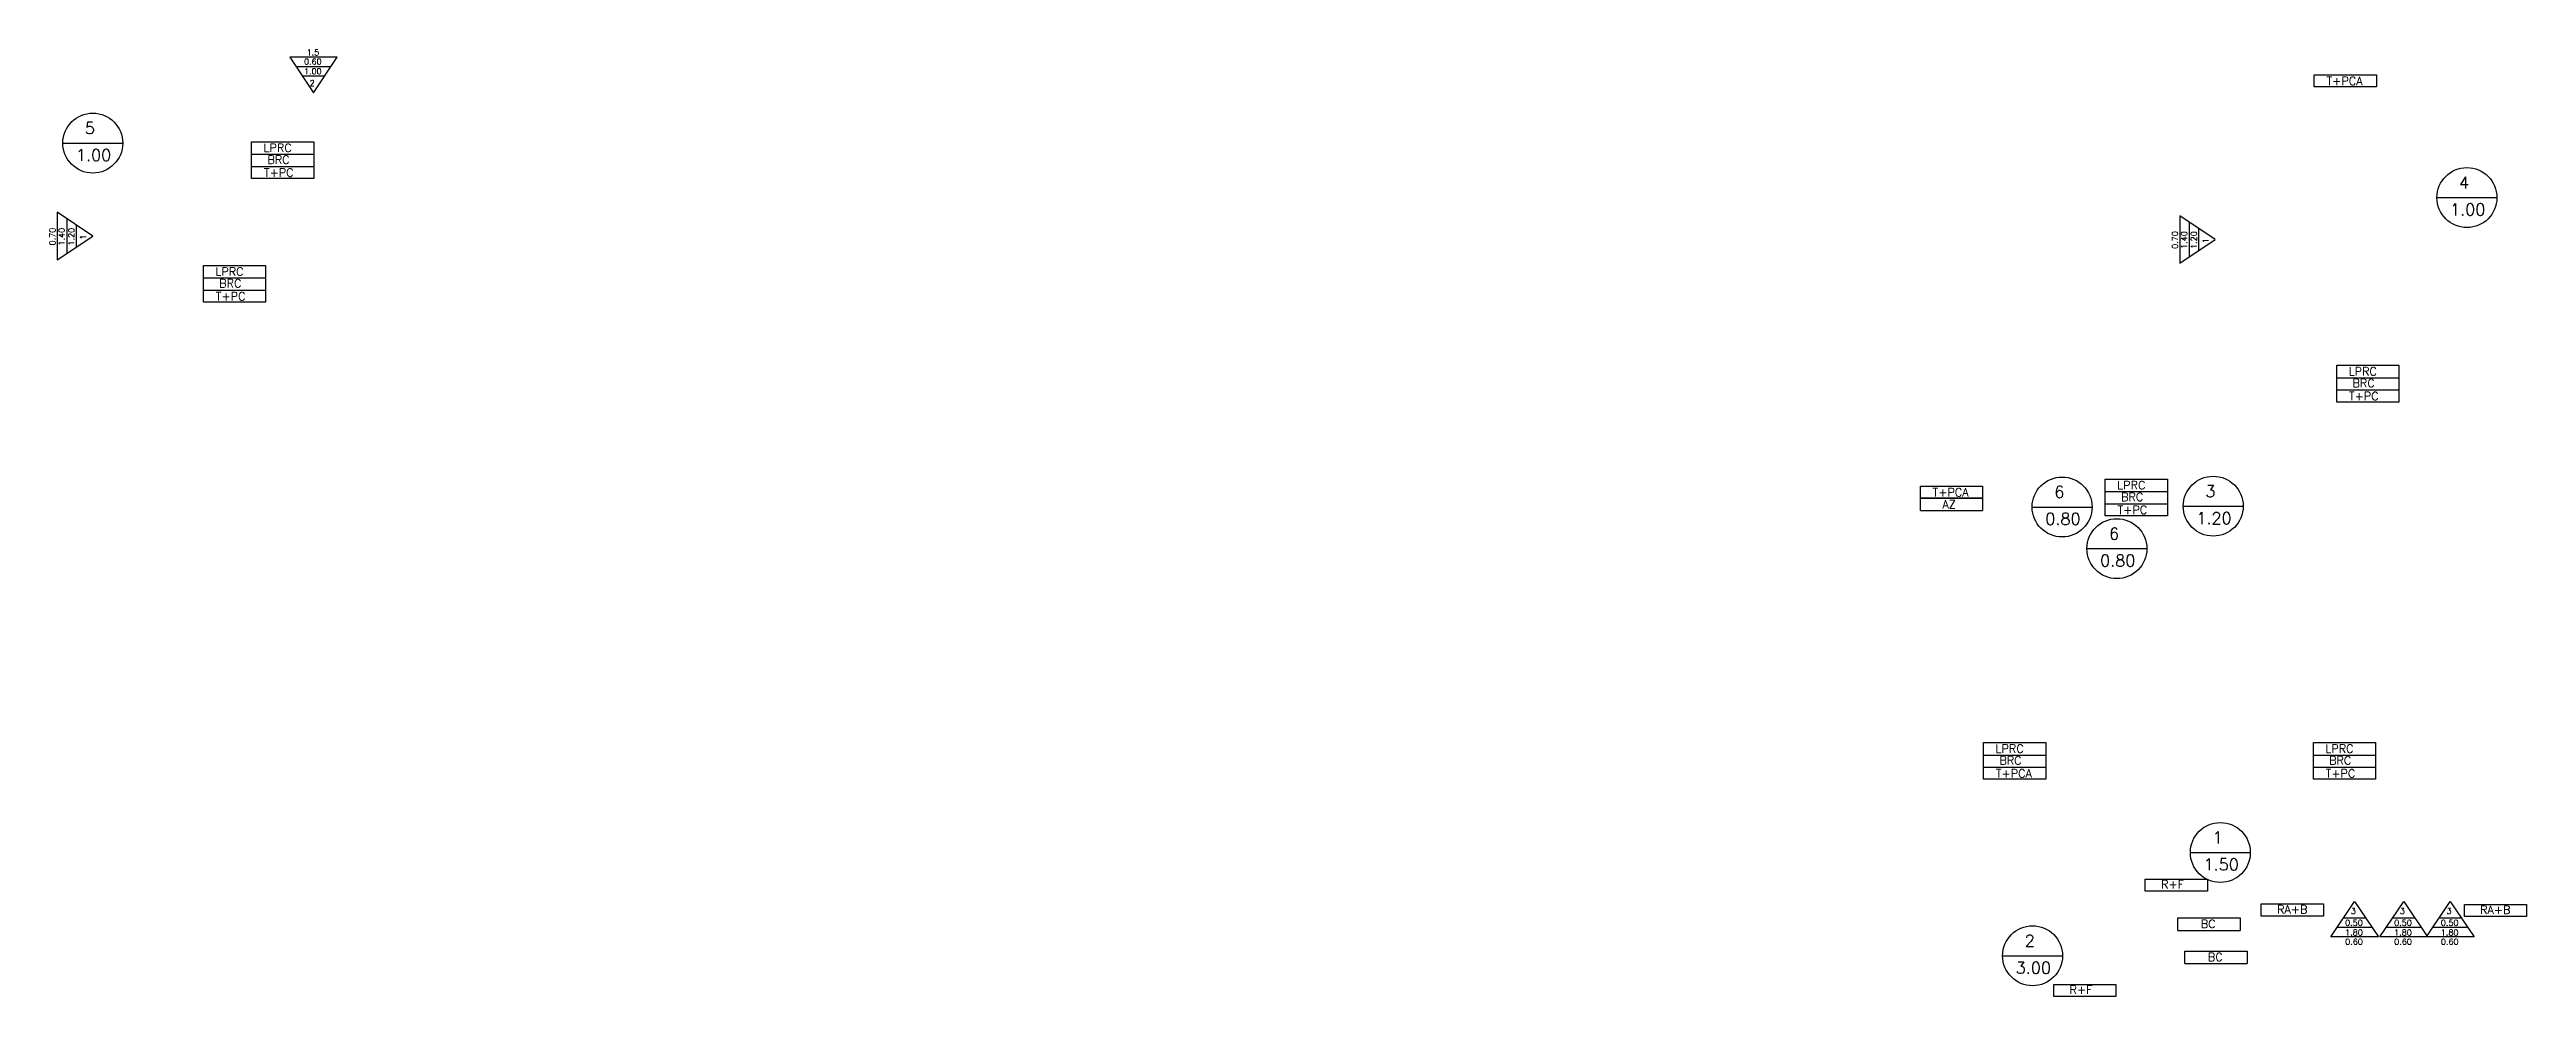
# Model space of a CAD drawing. Header units: inches. Extents: x -9 to 337, y -247 to 209.
# Drawn here: x 5.01 to 36.99, y -28.6 to -16.37 of the extents above; entities that cross this region are included whole.
import ezdxf
from ezdxf.enums import TextEntityAlignment as Align

# ---------------------------------------------------------------- set-up
doc = ezdxf.new("R2010")
doc.units = ezdxf.units.IN
doc.header["$MEASUREMENT"] = 0
doc.layers.add('ACABAD_LOCALS', color=1, linetype='Continuous')
doc.layers.add('TEXTS', color=1, linetype='Continuous')
doc.styles.add('NT_75', font='romans.shx', dxfattribs={"height": 0.152})

msp = doc.modelspace()

# ---------------------------------------------------------------- texts
at = {"layer": 'TEXTS', "color": 2, "style": 'NT_75'}
for s, p in [('T+PCA', (34.406, -16.831)), ('LPRC', (7.77, -17.694)), ('T+PC', (7.776, -18.014)), ('BRC', (7.82, -17.847)), ('LPRC', (7.148, -19.292)), ('T+PC', (7.154, -19.612)), ('BRC', (7.198, -19.444)), ('LPRC', (34.691, -20.581)), ('BRC', (34.741, -20.733)), ('T+PC', (34.696, -20.901)), ('T+PCA', (29.32, -22.143)), ('LPRC', (31.703, -22.051)), ('AZ', (29.446, -22.3)), ('T+PC', (31.708, -22.371)), ('BRC', (31.753, -22.203)), ('LPRC', (30.132, -25.454)), ('BRC', (30.182, -25.606)), ('LPRC', (34.39, -25.454)), ('BRC', (34.439, -25.606)), ('T+PCA', (30.137, -25.774)), ('T+PC', (34.395, -25.774)), ('R+F', (32.269, -27.207)), ('RA+B', (33.767, -27.53)), ('RA+B', (36.388, -27.536)), ('BC', (32.783, -27.717)), ('BC', (32.874, -28.145)), ('R+F', (31.088, -28.567))]:
    msp.add_text(s, height=0.1064, dxfattribs=at).set_placement(p)
at = {"layer": 'TEXTS', "color": 4, "style": 'NT_75'}
for tag, text, height, p in [('0.60', 'X', 0.076, (8.407, -16.528)), ('1.00', 'XX', 0.076, (8.407, -16.653)), ('1.5', 'X', 0.076, (8.408, -16.409)), ('2', 'XX', 0.076, (8.399, -16.806)), ('5', 'X', 0.152, (5.529, -17.386)), ('1.00', 'XX', 0.152, (5.576, -17.734)), ('4', 'X', 0.152, (36.182, -18.09)), ('1.00', 'XX', 0.152, (36.229, -18.438)), ('6', 'X', 0.152, (30.956, -22.086)), ('3', 'X', 0.152, (32.907, -22.076)), ('0.80', 'XX', 0.152, (31.003, -22.434)), ('1.20', 'XX', 0.152, (32.953, -22.424)), ('6', 'X', 0.152, (31.663, -22.625)), ('0.80', 'XX', 0.152, (31.71, -22.972)), ('1', 'X', 0.152, (32.999, -26.548)), ('1.50', 'XX', 0.152, (33.046, -26.896)), ('3', 'XX', 0.076, (34.753, -27.498)), ('3', 'XX', 0.076, (35.386, -27.498)), ('3', 'XX', 0.076, (35.988, -27.498)), ('2', 'X', 0.152, (30.575, -27.882)), ('0.50', 'XX', 0.076, (34.76, -27.65)), ('1.80', 'X', 0.076, (34.76, -27.776)), ('0.50', 'XX', 0.076, (35.393, -27.65)), ('1.80', 'X', 0.076, (35.393, -27.776)), ('0.50', 'XX', 0.076, (35.996, -27.65)), ('1.80', 'X', 0.076, (35.996, -27.776)), ('0.60', 'X', 0.076, (34.761, -27.894)), ('0.60', 'X', 0.076, (35.394, -27.894)), ('0.60', 'X', 0.076, (35.997, -27.894)), ('3.00', 'XX', 0.152, (30.621, -28.23))]:
    msp.add_attdef(tag, text=text, height=height, dxfattribs=at).set_placement(p, align=Align.MIDDLE)
for tag, text, p in [('0.70', 'X', (5.045, -18.787)), ('1.40', 'X', (5.164, -18.789)), ('1.20', 'XX', (5.289, -18.789)), ('1', 'XX', (5.442, -18.796)), ('0.70', 'X', (32.449, -18.832)), ('1.40', 'X', (32.567, -18.833)), ('1.20', 'XX', (32.693, -18.833)), ('1', 'XX', (32.845, -18.84))]:
    msp.add_attdef(tag, text=text, height=0.076, rotation=90, dxfattribs=at).set_placement(p, align=Align.MIDDLE)

# ---------------------------------------------------------------- linework, layer by layer
at = {"color": 1}
for points in [[(34.248, -16.698), (35.05, -16.698), (35.05, -16.855), (34.248, -16.855)], [(29.162, -22.009), (29.963, -22.009), (29.963, -22.166), (29.162, -22.166)], [(32.066, -27.085), (32.868, -27.085), (32.868, -27.241), (32.066, -27.241)], [(33.564, -27.407), (34.366, -27.407), (34.366, -27.564), (33.564, -27.564)], [(36.186, -27.413), (36.987, -27.413), (36.987, -27.57), (36.186, -27.57)], [(30.886, -28.445), (31.687, -28.445), (31.687, -28.602), (30.886, -28.602)]]:
    msp.add_lwpolyline(points, close=True, dxfattribs=at)
at = {"layer": 'ACABAD_LOCALS', "color": 1}
for p, q in [((8.64, -16.595), (8.192, -16.595)), ((8.559, -16.714), (8.272, -16.714)), ((5.179, -17.58), (5.953, -17.58)), ((7.617, -17.724), (8.419, -17.724)), ((7.617, -17.881), (8.419, -17.881)), ((35.832, -18.284), (36.606, -18.284)), ((5.231, -18.556), (5.231, -19.004)), ((5.35, -18.636), (5.35, -18.924)), ((32.634, -18.6), (32.634, -19.048)), ((32.754, -18.68), (32.754, -18.968)), ((6.996, -19.322), (7.797, -19.322)), ((6.996, -19.478), (7.797, -19.478)), ((34.538, -20.611), (35.34, -20.611)), ((34.538, -20.767), (35.34, -20.767)), ((29.162, -22.327), (29.963, -22.327)), ((30.605, -22.28), (31.379, -22.28)), ((31.55, -22.081), (32.352, -22.081)), ((31.55, -22.237), (32.352, -22.237)), ((32.556, -22.269), (33.33, -22.269)), ((31.312, -22.818), (32.086, -22.818)), ((29.979, -25.484), (30.781, -25.484)), ((34.237, -25.484), (35.039, -25.484)), ((29.979, -25.641), (30.781, -25.641)), ((34.237, -25.641), (35.039, -25.641)), ((32.649, -26.742), (33.422, -26.742)), ((32.487, -27.748), (33.289, -27.748)), ((34.993, -27.709), (34.545, -27.709)), ((34.913, -27.589), (34.625, -27.589)), ((35.626, -27.709), (35.178, -27.709)), ((35.546, -27.589), (35.258, -27.589)), ((36.228, -27.709), (35.78, -27.709)), ((36.148, -27.589), (35.861, -27.589)), ((30.224, -28.076), (30.998, -28.076)), ((32.578, -28.176), (33.38, -28.176))]:
    msp.add_line(p, q, dxfattribs=at)
for points in [[(8.416, -16.93), (8.722, -16.471), (8.109, -16.471), (8.416, -16.93)], [(7.617, -18.038), (7.617, -17.563), (8.419, -17.563), (8.419, -18.038)], [(5.566, -18.78), (5.107, -18.473), (5.107, -19.086), (5.566, -18.78)], [(32.969, -18.824), (32.511, -18.518), (32.511, -19.131), (32.969, -18.824)], [(6.996, -19.635), (6.996, -19.16), (7.797, -19.16), (7.797, -19.635)], [(34.538, -20.924), (34.538, -20.449), (35.34, -20.449), (35.34, -20.924)], [(31.55, -22.394), (31.55, -21.919), (32.352, -21.919), (32.352, -22.394)], [(29.979, -25.797), (29.979, -25.322), (30.781, -25.322), (30.781, -25.797)], [(34.237, -25.797), (34.237, -25.322), (35.039, -25.322), (35.039, -25.797)], [(34.769, -27.374), (35.076, -27.833), (34.463, -27.833), (34.769, -27.374)], [(35.402, -27.374), (35.708, -27.833), (35.095, -27.833), (35.402, -27.374)], [(36.004, -27.374), (36.311, -27.833), (35.698, -27.833), (36.004, -27.374)]]:
    msp.add_lwpolyline(points, close=True, dxfattribs=at)
for points in [[(29.162, -22.327), (29.162, -22.166), (29.963, -22.166), (29.963, -22.327)], [(32.487, -27.748), (32.487, -27.587), (33.289, -27.587), (33.289, -27.748)], [(32.578, -28.176), (32.578, -28.015), (33.38, -28.015), (33.38, -28.176)]]:
    msp.add_lwpolyline(points, dxfattribs=at)
for centre in [(5.566, -17.58), (36.219, -18.284), (30.992, -22.28), (32.943, -22.269), (31.699, -22.818), (33.035, -26.742), (30.611, -28.076)]:
    msp.add_circle(centre, 0.387, dxfattribs=at)

msp.set_redraw_order([(e.dxf.handle, doc.entitydb.next_handle()) for e in msp.query("TEXT MTEXT ATTDEF DIMENSION ARC_DIMENSION")])  # texts and dimensions are drawn at this point

doc.saveas('drawing.dxf')
